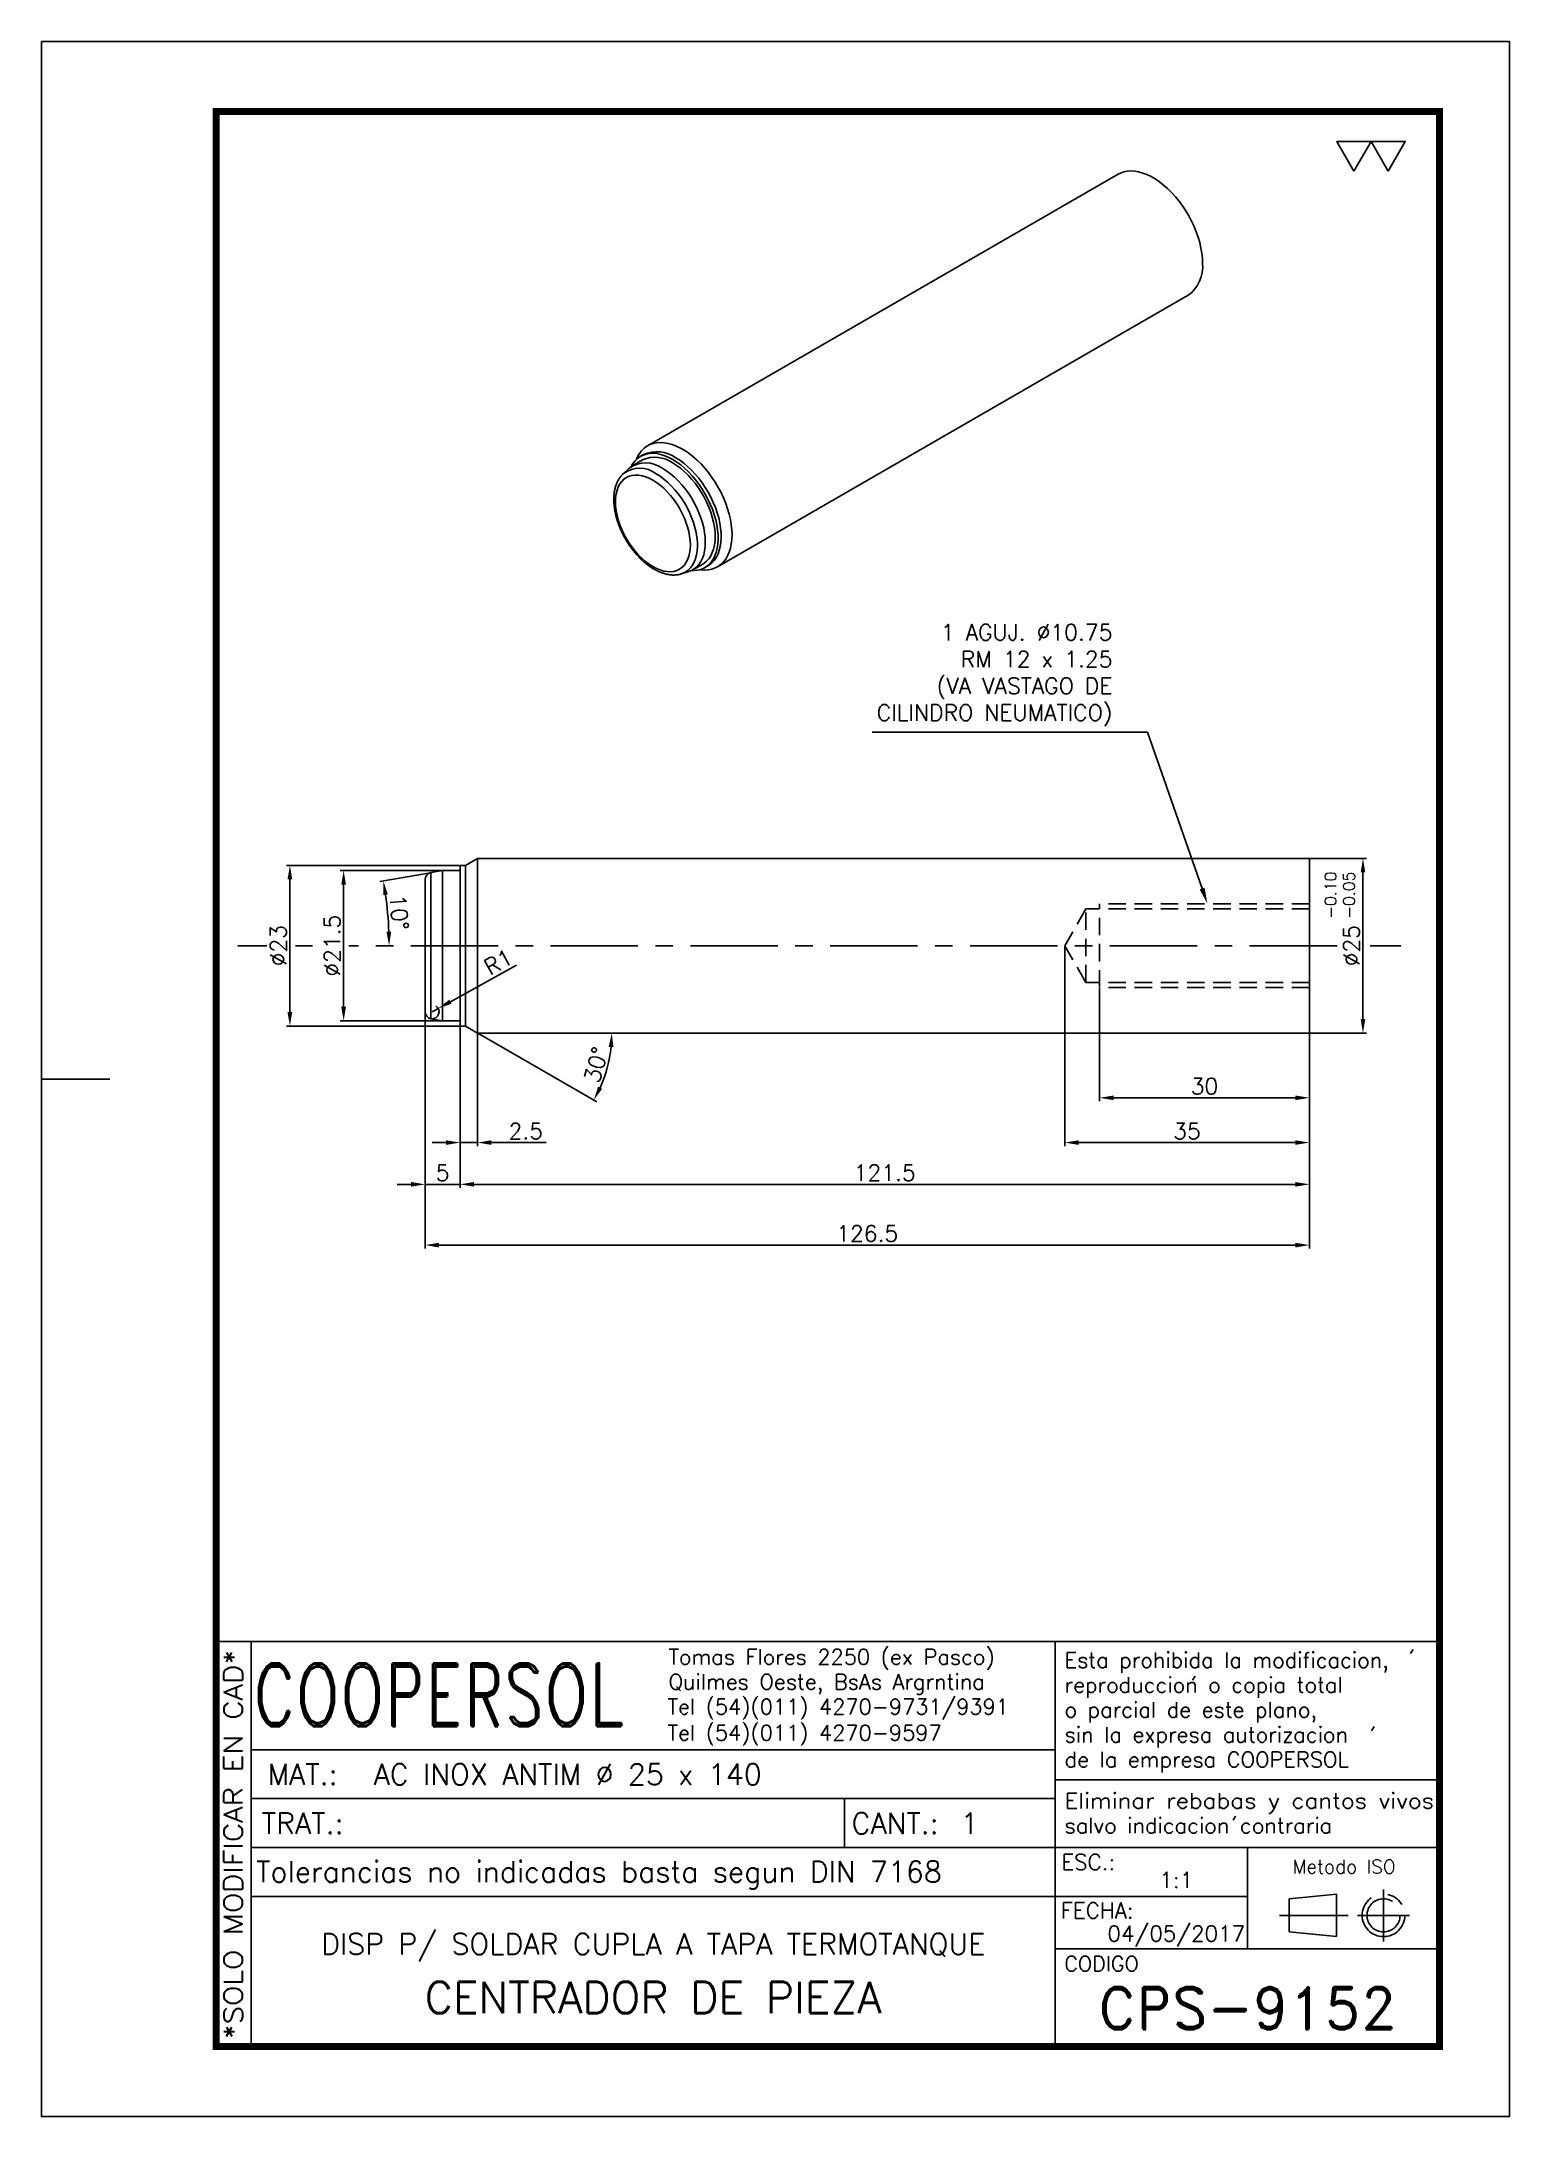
# Model space of a CAD drawing. Extents: x 0 to 3990, y 0 to 1744.
# Drawn here: x 630 to 840, y 0 to 297 of the extents above; entities that cross this region are included whole.
import ezdxf
from ezdxf import colors
from ezdxf.entities.mleader import LeaderData, LeaderLine
from ezdxf.enums import TextEntityAlignment as Align
from ezdxf.math import Vec2, Vec3

# ---------------------------------------------------------------- set-up
doc = ezdxf.new("R2010")
doc.units = 0
doc.header["$LTSCALE"] = 10
doc.header["$MEASUREMENT"] = 0
doc.linetypes.add('CENTER', pattern=[2, 1.25, -0.25, 0.25, -0.25])
doc.linetypes.add('HIDDEN', pattern=[0.375, 0.25, -0.125])
doc.layers.get('0').update_dxf_attribs({"linetype": 'CONTINUOUS'})
doc.layers.get('DEFPOINTS').update_dxf_attribs({"linetype": 'CONTINUOUS'})
for name, color, linetype in [('0-CO', 3, 'CONTINUOUS'), ('1', 1, 'CENTER'), ('CL', 1, 'CENTER'), ('CO', 3, 'CONTINUOUS'), ('FI', 1, 'CONTINUOUS'), ('OC', 1, 'HIDDEN')]:
    doc.layers.add(name, color=color, linetype=linetype)
doc.styles.add('ROMAND', font='ROMAND')
doc.styles.add('ROMANS', font='ROMANS.SHX')
doc.dimstyles.new('1', dxfattribs={"dimtxt": 2.3, "dimasz": 2, "dimexe": 0.5, "dimexo": 0.0625, "dimgap": 0.5, "dimtad": 1, "dimdec": 4, "dimdsep": 46, "dimtxsty": 'ROMANS', "dimcen": -2, "dimclrt": 7, "dimadec": 0, "dimazin": 0, "dimtfac": 0.869565, "dimtdec": 4, "dimtmove": 0, "dimatfit": 3, "dimfxl": 1, "dimtolj": 1, "dimarcsym": 0})

msp = doc.modelspace()

# ---------------------------------------------------------------- blocks, each defined once
blk = doc.blocks.new('A4G')
blk.add_line((0, 148.5), (9.75, 148.5))
blk.add_lwpolyline([(0, 297), (210, 297), (210, 0), (0, 0)], close=True)
at = {"const_width": 1}
blk.add_lwpolyline([(25, 287), (200, 287), (200, 10), (25, 10)], close=True, dxfattribs=at)
blk = doc.blocks.new('COOPERSOLROT-02')
for p, q in [((0, 58), (175, 58)), ((0, 0), (0, 58)), ((5, 0), (5, 58)), ((120, 0), (120, 58)), ((175, 0), (175, 58)), ((5, 42.5), (120, 42.5)), ((120, 38.19), (175, 38.19)), ((5, 35.5), (120, 35.5)), ((89.89, 28.5), (89.89, 35.5)), ((5, 28.5), (175, 28.5)), ((147.5, 14), (147.5, 28.5)), ((147.5, 21.5), (5, 21.5)), ((120, 14), (175, 14)), ((0, 0), (175, 0))]:
    blk.add_line(p, q)
at = {"color": 1, "linetype": 'CENTER'}
blk.add_line((166.98, 22.51), (166.98, 15.06), dxfattribs=at)
for points in [[(152.09, 18.79), (161.93, 18.79)], [(163.26, 18.79), (170.71, 18.79)]]:
    blk.add_lwpolyline(points, dxfattribs=at)
at = {"layer": '1'}
for points in [[(170.85, 56.26), (171.21, 56.85)], [(139.66, 52.43), (140.02, 53.02)], [(165.28, 45.22), (165.64, 45.81)], [(145.46, 32.42), (145.82, 33.01)]]:
    blk.add_lwpolyline(points, dxfattribs=at)
blk.add_lwpolyline([(160.25, 18.79), (160.25, 21.83), (153.47, 21.16), (153.47, 16.41), (160.25, 15.74)], close=True, dxfattribs=at)
for radius in [3.05, 2.37]:
    blk.add_circle((166.98, 18.79), radius, dxfattribs=at)
at = {"style": 'ROMANS', "width": 0.996387}
blk.add_text('*SOLO MODIFICAR EN CAD*', height=2.7, rotation=90, dxfattribs=at).set_placement((3.77, 1.09), (3.77, 56.81), align=Align.FIT)
at = {"style": 'ROMAND', "width": 0.75}
blk.add_text('COOPERSOL', height=9, dxfattribs=at).set_placement((5.26, 45.85))
at = {"style": 'ROMANS'}
for s, p in [('MAT.:', (7.32, 37.47)), ('TRAT.:', (6.5, 30.47)), ('CANT.:', (90.89, 30.47)), ('Tolerancias no indicadas basta segun DIN 7168', (5.7, 23.56))]:
    blk.add_text(s, height=3, dxfattribs=at).set_placement(p)
for tag, height, style, p in [('CONJUNTO', 2.3, 'ROMANS', (62.5, 17.5)), ('SUBCONJUNTO', 3, 'ROMANS', (62.5, 11.5)), ('DENOMINACION', 4.5, 'ROMANS', (62.5, 4.75)), ('COD-PLA', 6, 'ROMAND', (147.5, 5.5))]:
    blk.add_attdef(tag, text='', height=height, dxfattribs=dict(style=style)).set_placement(p, align=Align.MIDDLE)
at = {"layer": '1', "style": 'ROMANS'}
for s, height, p in [('Tomas Flores 2250 (ex Pasco)', 2.2, (64.69, 54.68)), ('Esta prohibida la modificacion,', 2.2, (121.36, 54.23)), ('Quilmes Oeste, BsAs Argrntina', 2.2, (64.69, 51.12)), ('reproduccion o copia total', 2.2, (121.36, 50.67)), ('Tel (54)(011) 4270-9731/9391', 2.2, (64.55, 47.56)), ('o parcial de este plano,', 2.2, (121.36, 47.11)), ('Tel (54)(011) 4270-9597', 2.2, (64.55, 43.83)), ('sin la expresa autorizacion ', 2.2, (121.36, 43.55)), ('de la empresa COOPERSOL', 2.2, (121.36, 39.99)), ('salvo indicacion contraria', 2.2, (121.36, 30.54)), ('ESC.:', 2.25, (120.89, 25.29)), ('FECHA:', 2.25, (120.81, 18.36)), ('CODIGO', 2.16, (121.33, 10.78))]:
    blk.add_text(s, height=height, dxfattribs=at).set_placement(p)
at = {"layer": '1', "style": 'ROMANS', "width": 0.96139}
blk.add_text('Eliminar rebabas y cantos vivos', height=2.2, dxfattribs=at).set_placement((121.34, 34.1), (174.21, 34.1), align=Align.FIT)
at = {"layer": '1', "style": 'ROMANS'}
blk.add_text('Metodo ISO', height=1.948, dxfattribs=at).set_placement((161.34, 25.77), align=Align.MIDDLE)
for tag, p in [('MAT', (22.51, 37.47)), ('TRAT', (22.51, 30.47)), ('CANT', (106.49, 30.47))]:
    blk.add_attdef(tag, p, '', height=3, dxfattribs=at)
for tag, p in [('ESC', (137.33, 22.73)), ('FECHA', (137.33, 15.06))]:
    blk.add_attdef(tag, text='', height=2.25, dxfattribs=at).set_placement(p, align=Align.CENTER)
blk = doc.blocks.new('*D204')
at = {"layer": 'CO', "color": 0, "lineweight": -2}
for p, q in [((684.87, 158.05), (684.87, 124.23)), ((811.37, 155.02), (811.37, 124.23)), ((809.37, 124.73), (686.87, 124.73))]:
    blk.add_line(p, q, dxfattribs=at)
at = {"layer": 'CO', "color": 0}
for points in [[(686.87, 125.06), (686.87, 124.39), (684.87, 124.73)], [(809.37, 125.06), (809.37, 124.39), (811.37, 124.73)]]:
    blk.add_solid(points, dxfattribs=at)
at = {"layer": 'DEFPOINTS', "color": 0}
for p in [(684.87, 158.11), (811.37, 155.08), (684.87, 124.73)]:
    blk.add_point(p, dxfattribs=at)
at = {"layer": 'CO', "color": 7, "insert": (748.12, 126.38), "char_height": 2.3, "attachment_point": 5, "style": 'ROMANS'}
blk.add_mtext('\\A1;126.5', dxfattribs=at)
blk = doc.blocks.new('*D205')
at = {"layer": 'CO', "color": 0, "lineweight": -2}
for p, q in [((684.87, 158.05), (684.87, 132.92)), ((689.87, 156.02), (689.87, 132.92)), ((682.87, 133.42), (680.87, 133.42)), ((689.87, 133.42), (684.87, 133.42)), ((691.87, 133.42), (693.87, 133.42))]:
    blk.add_line(p, q, dxfattribs=at)
at = {"layer": 'CO', "color": 0}
for points in [[(682.87, 133.76), (682.87, 133.09), (684.87, 133.42)], [(691.87, 133.76), (691.87, 133.09), (689.87, 133.42)]]:
    blk.add_solid(points, dxfattribs=at)
at = {"layer": 'DEFPOINTS', "color": 0}
for p in [(684.87, 158.11), (689.87, 156.08), (684.87, 133.42)]:
    blk.add_point(p, dxfattribs=at)
at = {"layer": 'CO', "color": 7, "insert": (687.37, 135.07), "char_height": 2.3, "attachment_point": 5, "style": 'ROMANS'}
blk.add_mtext('\\A1;5', dxfattribs=at)
blk = doc.blocks.new('*D206')
at = {"layer": 'CO', "color": 0, "lineweight": -2}
for p, q in [((687.31, 178.33), (672.72, 178.33)), ((673.22, 158.83), (673.22, 176.33)), ((687.31, 156.83), (672.72, 156.83))]:
    blk.add_line(p, q, dxfattribs=at)
at = {"layer": 'CO', "color": 0}
for points in [[(672.88, 176.33), (673.55, 176.33), (673.22, 178.33)], [(672.88, 158.83), (673.55, 158.83), (673.22, 156.83)]]:
    blk.add_solid(points, dxfattribs=at)
at = {"layer": 'DEFPOINTS', "color": 0}
for p in [(673.22, 178.33), (687.37, 178.33), (687.37, 156.83)]:
    blk.add_point(p, dxfattribs=at)
at = {"layer": 'CO', "color": 7, "insert": (671.57, 167.58), "char_height": 2.3, "attachment_point": 5, "rotation": 90, "style": 'ROMANS'}
blk.add_mtext('\\A1;%%C21.5', dxfattribs=at)
blk = doc.blocks.new('*D207')
at = {"layer": 'CO', "color": 0, "lineweight": -2}
for p, q in [((689.81, 179.08), (665.03, 179.08)), ((665.53, 158.08), (665.53, 177.08)), ((689.81, 156.08), (665.03, 156.08))]:
    blk.add_line(p, q, dxfattribs=at)
at = {"layer": 'CO', "color": 0}
for points in [[(665.19, 177.08), (665.86, 177.08), (665.53, 179.08)], [(665.19, 158.08), (665.86, 158.08), (665.53, 156.08)]]:
    blk.add_solid(points, dxfattribs=at)
at = {"layer": 'DEFPOINTS', "color": 0}
for p in [(665.53, 179.08), (689.87, 179.08), (689.87, 156.08)]:
    blk.add_point(p, dxfattribs=at)
at = {"layer": 'CO', "color": 7, "insert": (663.88, 167.58), "char_height": 2.3, "attachment_point": 5, "rotation": 90, "style": 'ROMANS'}
blk.add_mtext('\\A1;%%C23', dxfattribs=at)
blk = doc.blocks.new('*D208')
at = {"layer": 'CO', "color": 0, "lineweight": -2}
for p, q in [((811.43, 180.08), (819.54, 180.08)), ((819.04, 157.08), (819.04, 178.08)), ((811.43, 155.08), (819.54, 155.08))]:
    blk.add_line(p, q, dxfattribs=at)
at = {"layer": 'CO', "color": 0}
for points in [[(818.71, 178.08), (819.37, 178.08), (819.04, 180.08)], [(818.71, 157.08), (819.37, 157.08), (819.04, 155.08)]]:
    blk.add_solid(points, dxfattribs=at)
at = {"layer": 'DEFPOINTS', "color": 0}
for p in [(811.37, 180.08), (819.04, 180.08), (811.37, 155.08)]:
    blk.add_point(p, dxfattribs=at)
at = {"layer": 'CO', "color": 7, "insert": (817.39, 167.58), "char_height": 2.3, "attachment_point": 5, "rotation": 90, "style": 'ROMANS'}
blk.add_mtext('\\A1;%%C25', dxfattribs=at)
blk = doc.blocks.new('*D209')
at = {"layer": 'CO', "color": 0, "lineweight": -2}
for p, q in [((781.37, 161.52), (781.37, 145.31)), ((811.37, 155.02), (811.37, 145.31)), ((783.37, 145.81), (809.37, 145.81))]:
    blk.add_line(p, q, dxfattribs=at)
at = {"layer": 'CO', "color": 0}
for points in [[(783.37, 146.14), (783.37, 145.47), (781.37, 145.81)], [(809.37, 146.14), (809.37, 145.47), (811.37, 145.81)]]:
    blk.add_solid(points, dxfattribs=at)
at = {"layer": 'DEFPOINTS', "color": 0}
for p in [(781.37, 161.58), (811.37, 155.08), (811.37, 145.81)]:
    blk.add_point(p, dxfattribs=at)
at = {"layer": 'CO', "color": 7, "insert": (796.37, 147.46), "char_height": 2.3, "attachment_point": 5, "style": 'ROMANS'}
blk.add_mtext('\\A1;30', dxfattribs=at)
blk = doc.blocks.new('*D210')
at = {"layer": 'CO', "color": 0, "lineweight": -2}
for p, q in [((776.37, 167.52), (776.37, 138.9)), ((811.37, 155.02), (811.37, 138.9)), ((778.37, 139.4), (809.37, 139.4))]:
    blk.add_line(p, q, dxfattribs=at)
at = {"layer": 'CO', "color": 0}
for points in [[(778.37, 139.73), (778.37, 139.07), (776.37, 139.4)], [(809.37, 139.73), (809.37, 139.07), (811.37, 139.4)]]:
    blk.add_solid(points, dxfattribs=at)
at = {"layer": 'DEFPOINTS', "color": 0}
for p in [(776.37, 167.58), (811.37, 155.08), (811.37, 139.4)]:
    blk.add_point(p, dxfattribs=at)
at = {"layer": 'CO', "color": 7, "insert": (793.87, 141.05), "char_height": 2.3, "attachment_point": 5, "style": 'ROMANS'}
blk.add_mtext('\\A1;35', dxfattribs=at)
blk = doc.blocks.new('*D211')
at = {"layer": 'CO', "color": 0, "lineweight": -2}
for p, q in [((689.87, 155.96), (689.87, 132.92)), ((811.37, 155.02), (811.37, 132.92)), ((809.37, 133.42), (691.87, 133.42))]:
    blk.add_line(p, q, dxfattribs=at)
at = {"layer": 'CO', "color": 0}
for points in [[(691.87, 133.76), (691.87, 133.09), (689.87, 133.42)], [(809.37, 133.76), (809.37, 133.09), (811.37, 133.42)]]:
    blk.add_solid(points, dxfattribs=at)
at = {"layer": 'DEFPOINTS', "color": 0}
for p in [(689.87, 156.02), (811.37, 155.08), (689.87, 133.42)]:
    blk.add_point(p, dxfattribs=at)
at = {"layer": 'CO', "color": 7, "insert": (750.62, 135.07), "char_height": 2.3, "attachment_point": 5, "style": 'ROMANS'}
blk.add_mtext('\\A1;121.5', dxfattribs=at)
blk = doc.blocks.new('*D212')
at = {"layer": 'CO', "color": 0, "lineweight": -2}
for p, q in [((689.87, 156.02), (689.87, 138.9)), ((692.37, 155.02), (692.37, 138.9)), ((687.87, 139.4), (685.87, 139.4)), ((689.87, 139.4), (692.37, 139.4)), ((694.37, 139.4), (702.19, 139.4))]:
    blk.add_line(p, q, dxfattribs=at)
at = {"layer": 'CO', "color": 0}
for points in [[(687.87, 139.73), (687.87, 139.07), (689.87, 139.4)], [(694.37, 139.73), (694.37, 139.07), (692.37, 139.4)]]:
    blk.add_solid(points, dxfattribs=at)
at = {"layer": 'DEFPOINTS', "color": 0}
for p in [(689.87, 156.08), (692.37, 155.08), (692.37, 139.4)]:
    blk.add_point(p, dxfattribs=at)
at = {"layer": 'CO', "color": 7, "insert": (699.28, 141.05), "char_height": 2.3, "attachment_point": 5, "style": 'ROMANS'}
blk.add_mtext('\\A1;2.5', dxfattribs=at)
blk = doc.blocks.new('*D213')
at = {"layer": 'CO', "color": 0, "lineweight": -2}
blk.add_line((692.42, 155.05), (709.44, 145.23), dxfattribs=at)
blk.add_arc((692.37, 155.08), 19.21, 335.9682, 354.0318, dxfattribs=at)
at = {"layer": 'CO', "color": 0}
for points in [[(711.14, 153.1), (711.81, 153.07), (711.58, 155.08)], [(710.21, 147.11), (709.62, 147.41), (709.01, 145.48)]]:
    blk.add_solid(points, dxfattribs=at)
at = {"layer": 'DEFPOINTS', "color": 0}
for p in [(690.64, 156.08), (692.37, 155.08), (692.37, 155.08), (811.37, 155.08), (710.42, 148.51)]:
    blk.add_point(p, dxfattribs=at)
at = {"layer": 'CO', "color": 7, "insert": (709.33, 150.54), "char_height": 2.3, "attachment_point": 5, "rotation": 75, "style": 'ROMANS'}
blk.add_mtext('\\A1;30°', dxfattribs=at)
blk = doc.blocks.new('*D214')
at = {"layer": 'CO', "color": 0, "lineweight": -2}
blk.add_line((685.64, 178.03), (678.42, 176.75), dxfattribs=at)
blk.add_arc((626.4, 167.58), 53.32, 2.1494, 7.8506, dxfattribs=at)
at = {"layer": 'CO', "color": 0}
for points in [[(678.89, 174.81), (679.55, 174.92), (678.91, 176.84)], [(680.02, 169.59), (679.35, 169.58), (679.72, 167.58)]]:
    blk.add_solid(points, dxfattribs=at)
at = {"layer": 'DEFPOINTS', "color": 0}
for p in [(687.37, 178.33), (685.7, 178.04), (679.63, 170.68), (673.95, 167.58), (815.33, 167.58)]:
    blk.add_point(p, dxfattribs=at)
at = {"layer": 'CO', "color": 7, "insert": (681.16, 172.37), "char_height": 2.3, "attachment_point": 5, "rotation": 275, "style": 'ROMANS'}
blk.add_mtext('\\A1;10°', dxfattribs=at)
blk = doc.blocks.new('*D215')
at = {"layer": 'CO', "color": 0, "lineweight": -2}
for p, q in [((697.94, 164.79), (688.5, 159.56)), ((685.87, 158.11), (686.75, 158.6))]:
    blk.add_line(p, q, dxfattribs=at)
blk.add_arc((685.87, 158.11), 1, 263.581, 57.6043, dxfattribs=at)
at = {"layer": 'CO', "color": 0}
blk.add_solid([(688.33, 159.86), (688.66, 159.27), (686.75, 158.6)], dxfattribs=at)
at = {"layer": 'DEFPOINTS', "color": 0}
for p in [(685.87, 158.11), (686.75, 158.6)]:
    blk.add_point(p, dxfattribs=at)
at = {"layer": 'CO', "color": 7, "insert": (695.36, 165.25), "char_height": 2.3, "attachment_point": 5, "rotation": 28.9565, "style": 'ROMANS'}
blk.add_mtext('\\A1;R1', dxfattribs=at)
blk = doc.blocks.new('TOL')
at = {"layer": '0-CO', "style": 'ROMANS'}
for tag, p in [('TOLSUP', (2.34, 3.94)), ('TOLINF', (2.34, 1.29))]:
    blk.add_attdef(tag, p, '', height=1.64, dxfattribs=at)

# ---------------------------------------------------------------- dimensions: what is measured, and where the dimension line sits
at = {"layer": 'CO'}
for base, p1, p2, picture, middle in [((665.52825, 179.08257), (689.87076, 156.08257), (689.87076, 179.08257), '*D207', (663.87825, 167.58257)), ((673.21573, 178.33257), (687.37076, 156.83257), (687.37076, 178.33257), '*D206', (671.56573, 167.58257)), ((819.03891, 180.08257), (811.37076, 155.08257), (811.37076, 180.08257), '*D208', (817.38891, 167.58257))]:
    dim = msp.add_linear_dim(base=base, p1=p1, p2=p2, angle=90, text='%%C<>', dimstyle='1', dxfattribs=at)
    dim.commit()
    dim.dimension.update_dxf_attribs({"geometry": picture, "text_midpoint": middle})
for base, line1, line2, picture, middle in [((679.63096, 170.68266), ((815.3288, 167.58257), (673.94964, 167.58257)), ((687.37076, 178.33257), (685.69711, 178.03746)), '*D214', (681.162, 172.37323)), ((710.42123, 148.51274), ((692.37076, 155.08257), (811.37076, 155.08257)), ((690.63871, 156.08257), (692.37076, 155.08257)), '*D213', (709.33136, 150.53799))]:
    dim = msp.add_angular_dim_2l(base=base, line1=line1, line2=line2, dimstyle='1', dxfattribs=at)
    dim.commit()
    dim.dimension.update_dxf_attribs({"geometry": picture, "text_midpoint": middle})
dim = msp.add_radius_dim(center=(685.87076, 158.11249), mpoint=(686.74575, 158.59663), dimstyle='1', dxfattribs=at)
dim.commit()
dim.dimension.update_dxf_attribs({"geometry": '*D215', "text_midpoint": (696.16342, 163.80758), "dimtype": 164})
for base, p1, p2, picture, middle in [((811.37076, 139.40015), (776.37076, 167.58257), (811.37076, 155.08257), '*D210', (793.87076, 141.05015)), ((811.37076, 145.80699), (781.37076, 161.58257), (811.37076, 155.08257), '*D209', (796.37076, 147.45699)), ((684.87076, 133.42423), (689.87076, 156.08257), (684.87076, 158.11249), '*D205', (687.37076, 135.07423)), ((684.87076, 124.72581), (811.37076, 155.08257), (684.87076, 158.11249), '*D204', (748.12076, 126.37581)), ((692.37076, 139.40015), (689.87076, 156.08257), (692.37076, 155.08257), '*D212', (699.28028, 141.05015)), ((689.87076, 133.42423), (811.37076, 155.08257), (689.87076, 156.02007), '*D211', (750.62076, 135.07423))]:
    dim = msp.add_linear_dim(base=base, p1=p1, p2=p2, dimstyle='1', dxfattribs=at)
    dim.commit()
    dim.dimension.update_dxf_attribs({"geometry": picture, "text_midpoint": middle})

# ---------------------------------------------------------------- linework, layer by layer
for p, q in [((687.37076, 178.33257), (685.69711, 178.03746)), ((689.87076, 178.33257), (687.37076, 178.33257)), ((687.37076, 178.33257), (687.37076, 156.83257)), ((690.63871, 179.08257), (689.87076, 179.08257)), ((689.87076, 179.08257), (689.87076, 156.08257)), ((692.37076, 180.08257), (690.63871, 179.08257)), ((690.63871, 179.08257), (690.63871, 156.08257)), ((811.37076, 180.08257), (692.37076, 180.08257)), ((692.37076, 155.08257), (692.37076, 180.08257)), ((811.37076, 155.08257), (811.37076, 180.08257)), ((684.87076, 177.05265), (684.87076, 158.11249)), ((685.69711, 178.03746), (685.69711, 157.12768)), ((685.69711, 157.12768), (687.37076, 156.83257)), ((687.37076, 156.83257), (689.87076, 156.83257)), ((689.87076, 156.08257), (690.63871, 156.08257)), ((690.63871, 156.08257), (692.37076, 155.08257)), ((692.37076, 155.08257), (811.37076, 155.08257))]:
    msp.add_line(p, q)
for centre, start, end in [((685.87076, 177.05265), 100, 180), ((685.87076, 158.11249), 180, 260)]:
    msp.add_arc(centre, 1, start, end)
at = {"layer": 'CL'}
for p, q in [((662.22474, 167.58257), (658.082, 167.58257)), ((668.78509, 167.58257), (666.3424, 167.58257)), ((815.3288, 167.58257), (673.94964, 167.58257)), ((824.47466, 167.58257), (820.07435, 167.58257))]:
    msp.add_line(p, q, dxfattribs=at)
at = {"layer": 'CO'}
for points in [[(817.74912, 278.45768), (820.19327, 282.69108), (815.30497, 282.69108)], [(822.63743, 278.45768), (825.08158, 282.69108), (820.19327, 282.69108)]]:
    msp.add_lwpolyline(points, close=True, dxfattribs=at)
at = {"layer": 'FI'}
for p, q in [((784.0231, 277.996), (716.70654, 239.13497)), ((726.70572, 221.81399), (794.02229, 260.67502)), ((716.12671, 237.87651), (715.69229, 237.62572)), ((714.07539, 235.922), (713.26046, 235.18108)), ((715.99227, 237.10609), (714.57805, 236.28969)), ((715.10065, 237.20169), (715.08758, 237.16973)), ((721.55843, 220.80703), (722.60758, 221.14222)), ((723.17735, 221.39364), (724.59157, 222.21005)), ((724.19426, 221.39479), (724.22847, 221.39013)), ((724.89154, 221.69042), (725.32596, 221.94121))]:
    msp.add_line(p, q, dxfattribs=at)
at = {"layer": 'FI', "flags": 128}
for points in [[(796.09376, 265.25347), (796.06829, 265.96065), (795.99205, 266.69214), (795.8656, 267.44269), (795.68985, 268.20687), (795.46605, 268.97918), (795.19584, 269.75406), (794.88114, 270.52592), (794.52424, 271.28921), (794.1277, 272.03842), (793.69437, 272.76815), (793.22739, 273.47316), (792.73011, 274.14835), (792.20612, 274.78886), (791.65919, 275.39008), (791.09327, 275.94768), (790.51242, 276.45764), (789.92085, 276.91629), (789.3228, 277.32031), (788.72259, 277.6668), (788.12454, 277.95327), (787.53297, 278.17765), (786.95213, 278.33831), (786.3862, 278.43412), (785.83927, 278.46436), (785.31528, 278.42883), (784.818, 278.32779), (784.35102, 278.16195), (784.0231, 277.996)], [(714.34755, 236.14153), (714.35286, 236.15221), (714.61073, 236.59748), (714.91306, 236.98844), (715.25749, 237.32203), (715.64131, 237.59564), (716.06154, 237.80712), (716.51487, 237.95483), (716.99777, 238.0376), (717.50644, 238.0548), (718.03692, 238.00628), (718.58504, 237.89242), (719.14652, 237.71411), (719.71697, 237.47276), (720.29192, 237.17025)], [(728.7772, 226.39244), (728.75172, 227.09962), (728.67549, 227.83112), (728.54904, 228.58166), (728.37328, 229.34584), (728.14949, 230.11815), (727.87927, 230.89303), (727.56458, 231.66489), (727.20767, 232.42818), (726.81113, 233.17739), (726.37781, 233.90713), (725.91082, 234.61213), (725.41354, 235.28732), (724.88955, 235.92784), (724.34262, 236.52906), (723.7767, 237.08666), (723.19586, 237.59662), (722.60428, 238.05526), (722.00623, 238.45929), (721.40603, 238.80578), (720.80798, 239.09224), (720.2164, 239.31662), (719.63556, 239.47729), (719.06964, 239.57309), (718.52271, 239.60334), (717.99872, 239.56781), (717.50144, 239.46676), (717.03445, 239.30093), (716.60113, 239.0715), (716.20459, 238.78013), (715.84768, 238.42891), (715.53299, 238.02039), (715.26277, 237.55749), (715.10065, 237.20169)], [(717.46349, 234.21142), (717.98858, 233.87851), (718.50861, 233.48923), (719.01857, 233.04732), (719.51356, 232.55705), (719.9888, 232.02314), (720.43973, 231.45072), (720.86199, 230.84532), (721.25152, 230.21275), (721.60457, 229.55912), (721.91775, 228.89072), (722.18802, 228.21398), (722.41279, 227.53543), (722.5899, 226.86159), (722.71764, 226.19896), (722.79478, 225.55392), (722.82058, 224.93268), (722.79478, 224.34122), (722.71764, 223.78524), (722.5899, 223.27009), (722.41279, 222.80074), (722.18802, 222.3817), (721.91775, 222.01702), (721.60457, 221.7102), (721.25152, 221.46419), (720.86199, 221.28137), (720.43973, 221.1635), (719.9888, 221.11171), (719.51356, 221.1265), (719.01857, 221.20773), (718.50861, 221.35462), (717.98858, 221.56575), (717.46349, 221.83909), (716.9384, 222.172), (716.41837, 222.56129), (715.90841, 223.00319), (715.41342, 223.49346), (714.93818, 224.02738), (714.48725, 224.59979), (714.06499, 225.2052), (713.67546, 225.83776), (713.3224, 226.49139), (713.00923, 227.15979), (712.73896, 227.83653), (712.51419, 228.51509), (712.33708, 229.18892), (712.20934, 229.85155), (712.1322, 230.4966), (712.1064, 231.11784), (712.1322, 231.7093), (712.20934, 232.26528), (712.33708, 232.78042), (712.51419, 233.24977), (712.73896, 233.66881), (713.00923, 234.03349), (713.3224, 234.34032), (713.67546, 234.58632), (714.06499, 234.76914), (714.48725, 234.88701), (714.93818, 234.9388), (715.41342, 234.92401), (715.90841, 234.84278), (716.41837, 234.69589), (716.9384, 234.48476), (717.46349, 234.21142)], [(717.93094, 235.12459), (718.48476, 234.77487), (719.0337, 234.36821), (719.57296, 233.90818), (720.09778, 233.39881), (720.60356, 232.8446), (721.08586, 232.25041), (721.54043, 231.62146), (721.96328, 230.96327), (722.35069, 230.28164), (722.69926, 229.58255), (723.00593, 228.87214), (723.268, 228.15667), (723.48317, 227.44241), (723.64954, 226.73565), (723.76566, 226.04259), (723.8305, 225.36932), (723.8435, 224.72177), (723.80454, 224.10562), (723.71396, 223.52628), (723.57255, 222.98886), (723.38157, 222.49807), (723.14269, 222.05822), (722.85801, 221.67318), (722.53003, 221.34634), (722.16163, 221.08056), (721.75606, 220.87818), (721.56749, 220.80995)], [(718.8777, 235.86392), (719.4388, 235.51005), (719.99511, 235.09929), (720.54188, 234.63514), (721.07446, 234.12156), (721.58829, 233.56294), (722.079, 232.96403), (722.5424, 232.32996), (722.97453, 231.66613), (723.3717, 230.97819), (723.73054, 230.27203), (724.04797, 229.55367), (724.3213, 228.82923), (724.54818, 228.1049), (724.72668, 227.38685), (724.85528, 226.68122), (724.93288, 225.99402), (724.95882, 225.33111), (724.93288, 224.69815), (724.85528, 224.10055), (724.72668, 223.54339), (724.54818, 223.03144), (724.3213, 222.56906), (724.04797, 222.16019), (723.73054, 221.80833), (723.3717, 221.51647), (722.97453, 221.28711), (722.60758, 221.14222)], [(720.29192, 237.17025), (720.86686, 236.80894), (721.43731, 236.39167), (721.99879, 235.9217), (722.54692, 235.40271), (723.07739, 234.83876), (723.58607, 234.23426), (724.06896, 233.59395), (724.52229, 232.92283), (724.94252, 232.22616), (725.32635, 231.5094), (725.67077, 230.77814), (725.9731, 230.03812), (726.23097, 229.29513), (726.44236, 228.55497), (726.60561, 227.82345), (726.71944, 227.10629), (726.78298, 226.40909), (726.79571, 225.73733), (726.75754, 225.09625), (726.66877, 224.49087), (726.53009, 223.92594), (726.34258, 223.40586), (726.10773, 222.93472), (725.82736, 222.5162), (725.50366, 222.15357), (725.13918, 221.84967), (724.73676, 221.60689), (724.29955, 221.42712), (723.83098, 221.31176), (723.33471, 221.26173), (722.93378, 221.26813)], [(720.29192, 236.68032), (720.85301, 236.32646), (721.40932, 235.91569), (721.95609, 235.45155), (722.48867, 234.93797), (723.0025, 234.37935), (723.49321, 233.78044), (723.95661, 233.14637), (724.38874, 232.48253), (724.78592, 231.7946), (725.14475, 231.08844), (725.46219, 230.37008), (725.73551, 229.64564), (725.96239, 228.92131), (726.14089, 228.20326), (726.26949, 227.49763), (726.34709, 226.81043), (726.37303, 226.14752), (726.34709, 225.51456), (726.26949, 224.91696), (726.14089, 224.3598), (725.96239, 223.84785), (725.73551, 223.38547), (725.46219, 222.9766), (725.14475, 222.62474), (724.78592, 222.33288), (724.59157, 222.21005)], [(720.72633, 237.42103), (721.30128, 237.05973), (721.87173, 236.64246), (722.43321, 236.17248), (722.98133, 235.65349), (723.51181, 235.08954), (724.02048, 234.48504), (724.50338, 233.84473), (724.95671, 233.17361), (725.37694, 232.47695), (725.76076, 231.76018), (726.10519, 231.02893), (726.40752, 230.28891), (726.66539, 229.54591), (726.87677, 228.80576), (727.04002, 228.07423), (727.15386, 227.35707), (727.21739, 226.65988), (727.23012, 225.98811), (727.19195, 225.34703), (727.10318, 224.74166), (726.9645, 224.17672), (726.777, 223.65665), (726.54215, 223.1855), (726.26177, 222.76698), (725.93808, 222.40435), (725.57359, 222.10046), (725.32596, 221.94121)], [(724.22847, 221.39013), (724.34262, 221.37587), (724.88955, 221.34563), (725.41354, 221.38115), (725.91082, 221.4822), (726.37781, 221.64803), (726.81113, 221.87746), (727.20767, 222.16884), (727.56458, 222.52005), (727.87927, 222.92857), (728.14949, 223.39147), (728.37328, 223.90539), (728.54904, 224.46665), (728.67549, 225.0712), (728.75172, 225.71467), (728.7772, 226.39244)]]:
    msp.add_lwpolyline(points, dxfattribs=at)
at = {"layer": 'FI'}
for centre, radius, start, end in [((791.14097, 264.73648), 4.9797, 305.3530325, 5.9591479), ((718.02831, 233.62742), 4.65519, 54.5794865, 114.1100551), ((715.55785, 232.02697), 3.90216, 52.5441475, 126.0611604), ((716.43754, 232.6681), 4.0209, 52.6364805, 125.9775077), ((717.77329, 233.16883), 4.32136, 54.349939, 114.3396026)]:
    msp.add_arc(centre, radius, start, end, dxfattribs=at)
msp.add_open_spline([(713.26115, 235.18117), (713.15094, 235.07316), (712.92812, 234.85479), (712.64498, 234.46596), (712.39961, 234.03285), (712.19876, 233.55417), (712.04332, 233.03383), (711.93537, 232.4752), (711.87609, 231.88312), (711.86604, 231.26303), (711.905, 230.62068), (711.9921, 229.96172), (712.12608, 229.29155), (712.30538, 228.61524), (712.52821, 227.93777), (712.7926, 227.26405), (713.09637, 226.59894), (713.43713, 225.94723), (713.81234, 225.31365), (714.21924, 224.70286), (714.65495, 224.11939), (715.11643, 223.56757), (715.60058, 223.05158), (716.10426, 222.57539), (716.62424, 222.14279), (717.15725, 221.75743), (717.69996, 221.42284), (718.24881, 221.14246), (718.79977, 220.9197), (719.34829, 220.75757), (719.88893, 220.65904), (720.41647, 220.62413), (720.92263, 220.65858), (721.30744, 220.7236), (721.51278, 220.79814), (721.5662, 220.81753)], degree=3, knots=[0, 0, 0, 0, 0.028449987, 0.057517133, 0.086998512, 0.116975222, 0.14743872, 0.178306193, 0.209455841, 0.240765443, 0.27213719, 0.303492709, 0.334804323, 0.36606237, 0.39726834, 0.428430113, 0.459559028, 0.490668207, 0.521771679, 0.552882923, 0.584012866, 0.615176397, 0.646388253, 0.677662438, 0.709011048, 0.740442062, 0.771955492, 0.803537173, 0.835140783, 0.866672945, 0.898010472, 0.92900384, 0.959514815, 0.989467763, 1, 1, 1, 1], dxfattribs=at)
at = {"layer": 'OC'}
for p, q in [((779.40185, 172.83257), (776.37076, 167.58257)), ((811.37076, 172.83257), (779.40185, 172.83257)), ((779.40185, 162.33257), (779.40185, 172.83257)), ((811.37076, 173.58257), (781.37076, 173.58257)), ((781.37076, 161.58257), (781.37076, 173.58257)), ((779.40185, 162.33257), (776.37076, 167.58257)), ((811.37076, 162.33257), (779.40185, 162.33257)), ((811.37076, 161.58257), (781.37076, 161.58257))]:
    msp.add_line(p, q, dxfattribs=at)

# ---------------------------------------------------------------- block references
msp.add_blockref('A4G', (630, 0))
ref = msp.add_blockref('COOPERSOLROT-02', (655, 10))
ref.add_attrib('COD-PLA', 'CPS-9152', dxfattribs={"height": 6, "style": 'ROMAND'}).set_placement((802.5, 15.5), align=Align.MIDDLE)
ref.add_attrib('FECHA', '04/05/2017', dxfattribs={"layer": '1', "height": 2.25, "style": 'ROMANS'}).set_placement((792.33468, 25.061), align=Align.CENTER)
ref.add_attrib('MAT', 'AC INOX ANTIM %%c 25 x 140', (677.50529, 47.46815), dxfattribs={"layer": '1', "height": 3, "style": 'ROMANS'})
ref.add_attrib('ESC', '1:1', dxfattribs={"layer": '1', "height": 2.25, "style": 'ROMANS'}).set_placement((792.33468, 32.72855), align=Align.CENTER)
ref.add_attrib('CANT', '1', (761.49059, 40.46815), dxfattribs={"layer": '1', "height": 3, "style": 'ROMANS'})
ref.add_attrib('DENOMINACION', 'CENTRADOR DE PIEZA', dxfattribs={"height": 4.5, "style": 'ROMANS'}).set_placement((717.5, 17.03781), align=Align.MIDDLE)
ref.add_attrib('SUBCONJUNTO', 'DISP P/ SOLDAR CUPLA A TAPA TERMOTANQUE', dxfattribs={"height": 3, "style": 'ROMANS'}).set_placement((717.5, 24.47785), align=Align.MIDDLE)
at = {"layer": 'CO', "rotation": 90}
msp.add_blockref('TOL', (819.16113, 169.09343), dxfattribs=at).add_auto_attribs({'TOLINF': '-0.05', 'TOLSUP': '-0.10'})

msp.set_redraw_order([(e.dxf.handle, doc.entitydb.next_handle()) for e in msp.query("TEXT MTEXT ATTDEF DIMENSION ARC_DIMENSION")])  # texts and dimensions are drawn at this point

# ---------------------------------------------------------------- leaders
at = {"layer": 'CO'}
ml = msp.add_multileader_mtext('Standard', dxfattribs=at)
ml.set_content('1 AGUJ. %%C10.75\\PRM 12 x 1.25\\P(VA VASTAGO DE\\PCILINDRO NEUMATICO)', color=7, style='ROMANS')
ml.set_leader_properties(color=256, linetype='ByLayer', lineweight=-1)
ml.build(insert=Vec2(0, 0))
ml.multileader.update_dxf_attribs({"text_left_attachment_type": 6, "text_right_attachment_type": 5, "dogleg_length": 4, "arrow_head_size": 2.3})
ctx = ml.context
ctx.base_point, ctx.char_height, ctx.arrow_head_size, ctx.landing_gap_size, ctx.plane_origin = Vec3(744.96121, 210.51869), 2.3, 2.3, 1, Vec3(796.79157, 173.58257)
ctx.left_attachment, ctx.right_attachment, ctx.text_align_type = 6, 5, 2
notes = []
notes.append((ctx, [(0, (1, 1, 0), (788.19931, 198.1425), (-1, 0), 4, [(0, [(796.79157, 173.58257)], 0, [])])]))
ctx.mtext.insert, ctx.mtext.alignment, ctx.mtext.flow_direction = Vec3(783.19931, 213.58535), 3, 5
for ctx, leaders in notes:
    for number, flags, end, landing, length, lines in leaders:
        leader = LeaderData()
        leader.index, (leader.has_last_leader_line, leader.has_dogleg_vector, leader.attachment_direction) = number, flags
        leader.last_leader_point, leader.dogleg_vector, leader.dogleg_length = Vec3(end), Vec3(landing), length
        for number, points, colour, breaks in lines:
            line = LeaderLine()
            line.index, line.vertices, line.color, line.breaks = number, Vec3.list(points), colors.encode_raw_color(colour), breaks
            leader.lines.append(line)
        ctx.leaders.append(leader)

doc.saveas('drawing.dxf')
